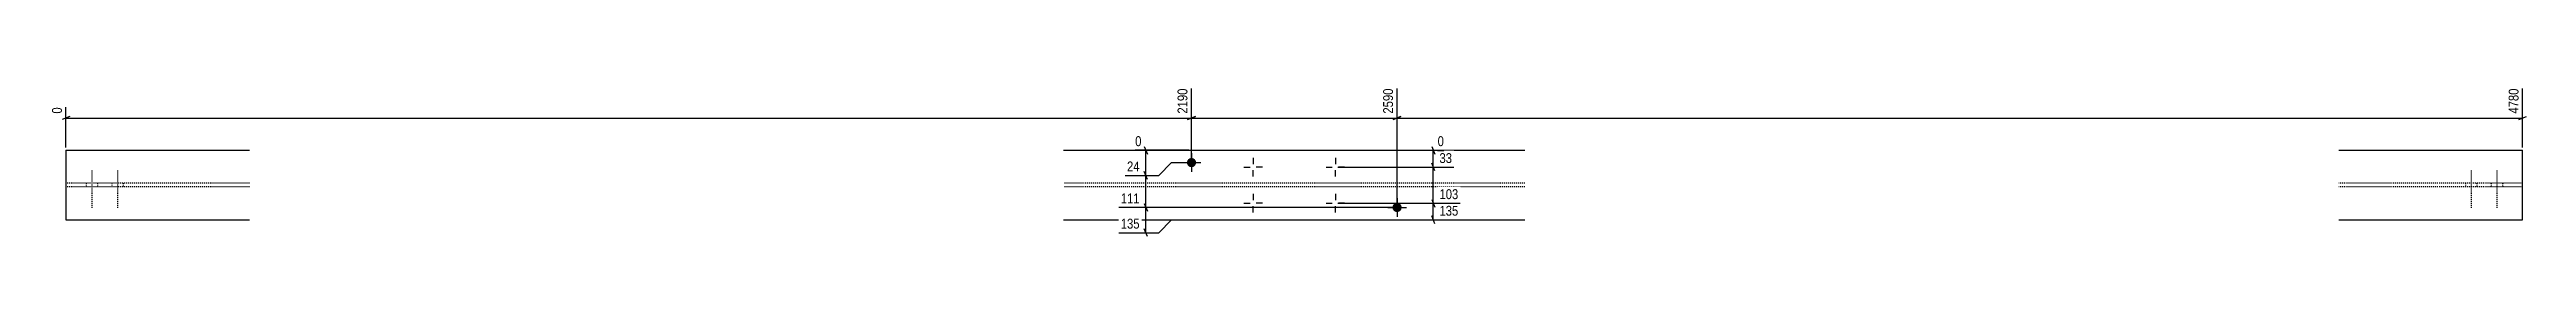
# Model space of a CAD drawing. Header units: millimetres. Extents: x 11 to 16768, y 11 to 554.
# Drawn here: x 11 to 4830, y 15 to 306 of the extents above; entities that cross this region are included whole.
import ezdxf

# ---------------------------------------------------------------- set-up
doc = ezdxf.new("R2010")
doc.units = ezdxf.units.MM
doc.linetypes.add('DXK_LINE_DOT2', pattern=[3.9198, 1.9599, -1.9599])
doc.layers.add('MÅLSÆTNING', color=7, linetype='Continuous')
doc.layers.add('STÅL', color=7, linetype='Continuous')
doc.styles.add('Arial Narrow', font='ARIALN.TTF', dxfattribs={"height": 0.2})

msp = doc.modelspace()

# ---------------------------------------------------------------- hatches: boundary and pattern name
at = {"layer": 'STÅL', "linetype": 'Continuous'}
for points in [[(2242, 158.5, -1), (2224, 158.5, -1)], [(2642, 71.5, -1), (2624, 71.5, -1)]]:
    msp.add_hatch(color=3, dxfattribs=at).paths.add_polyline_path(points)

# ---------------------------------------------------------------- linework, layer by layer
at = {"layer": 'MÅLSÆTNING', "color": 7, "linetype": 'Continuous'}
for p, q in [((2233, 163.5), (2233, 302.2)), ((2233, 163.5), (2233, 302.2)), ((2633, 76.5), (2633, 302.2)), ((2633, 76.5), (2633, 302.2)), ((4823, 187.5), (4823, 302.2)), ((50.5, 248), (35.5, 242)), ((43, 187.5), (43, 265.7)), ((43, 245), (2233, 245)), ((2240.5, 248), (2225.5, 242)), ((2225.5, 242), (2240.5, 248)), ((2233, 245), (2633, 245)), ((2640.5, 248), (2625.5, 242)), ((2625.5, 242), (2640.5, 248)), ((2633, 245), (4823, 245)), ((4815.5, 242), (4830.5, 248)), ((2228, 182.5), (2123.4, 182.5)), ((2141.1, 190), (2147.1, 175)), ((2144.1, 133.5), (2144.1, 182.5)), ((2169.1, 133.5), (2194.1, 158.5)), ((2169.1, 133.5), (2194.1, 158.5)), ((2194.1, 158.5), (2228, 158.5)), ((2194.1, 158.5), (2228, 158.5)), ((2518, 149.7), (2743.6, 149.7)), ((2706.4, 142.2), (2700.4, 157.2)), ((2103.9, 133.5), (2169.1, 133.5)), ((2103.9, 133.5), (2169.1, 133.5)), ((2147.1, 126), (2141.1, 141)), ((2147.1, 126), (2141.1, 141)), ((2144.1, 71.5), (2144.1, 133.5)), ((2628, 71.5), (2091.7, 71.5)), ((2628, 71.5), (2091.7, 71.5)), ((2141.1, 79), (2147.1, 64)), ((2141.1, 79), (2147.1, 64)), ((2144.1, 22.5), (2144.1, 71.5)), ((2518, 79.7), (2755.8, 79.7)), ((2700.4, 87.2), (2706.4, 72.2)), ((2706.4, 40), (2700.4, 55)), ((2703.4, 47.5), (2703.4, 79.7)), ((2091.7, 22.5), (2169.1, 22.5)), ((2147.1, 15), (2141.1, 30)), ((2169.1, 22.5), (2194.1, 47.5)), ((2194.1, 47.5), (2228, 47.5)), ((2638, 47.5), (2755.8, 47.5))]:
    msp.add_line(p, q, dxfattribs=at)
at = {"layer": 'STÅL', "color": 2, "linetype": 'Continuous'}
for p, q in [((43, 182.5), (43, 47.5)), ((43, 182.5), (400.3, 182.5)), ((1984, 182.5), (2881.6, 182.5)), ((4465.7, 182.5), (4823, 182.5)), ((4823, 47.5), (4823, 182.5)), ((43, 47.5), (400.3, 47.5)), ((1984, 47.5), (2881.6, 47.5)), ((4465.7, 47.5), (4823, 47.5))]:
    msp.add_line(p, q, dxfattribs=at)
at = {"layer": 'STÅL', "color": 3, "linetype": 'Continuous'}
for p, q in [((2215, 158.5), (2251, 158.5)), ((2233, 176.5), (2233, 140.5)), ((2335, 149.7), (2347, 149.7)), ((2353, 167.7), (2353, 155.7)), ((2371, 149.7), (2359, 149.7)), ((2495, 149.7), (2507, 149.7)), ((2513, 167.7), (2513, 155.7)), ((2531, 149.7), (2519, 149.7)), ((2353, 131.7), (2353, 143.7)), ((2353, 97.7), (2353, 85.7)), ((2513, 131.7), (2513, 143.7)), ((2513, 97.7), (2513, 85.7)), ((2335, 79.7), (2347, 79.7)), ((2353, 61.7), (2353, 73.7)), ((2371, 79.7), (2359, 79.7)), ((2495, 79.7), (2507, 79.7)), ((2513, 61.7), (2513, 73.7)), ((2531, 79.7), (2519, 79.7)), ((2615, 71.5), (2651, 71.5)), ((2633, 89.5), (2633, 53.5))]:
    msp.add_line(p, q, dxfattribs=at)
at = {"layer": 'STÅL', "color": 7, "linetype": 'DXK_LINE_DOT2'}
for p, q in [((400.3, 118.3), (43, 118.3)), ((400.3, 111.7), (43, 111.7)), ((2881.6, 118.3), (1984, 118.3)), ((2881.6, 111.7), (1984, 111.7)), ((4823, 118.3), (4465.7, 118.3)), ((4823, 111.7), (4465.7, 111.7))]:
    msp.add_line(p, q, dxfattribs=at)
at = {"layer": 'STÅL', "color": 3, "linetype": 'DXK_LINE_DOT2'}
for p, q in [((82, 118.3), (82, 111.7)), ((93, 143.3), (93, 70.3)), ((104, 118.3), (104, 111.7)), ((132, 118.3), (132, 111.7)), ((143, 143.3), (143, 70.3)), ((154, 118.3), (154, 111.7)), ((4712, 118.3), (4712, 111.7)), ((4723, 143.3), (4723, 70.3)), ((4734, 118.3), (4734, 111.7)), ((4762, 118.3), (4762, 111.7)), ((4773, 143.3), (4773, 70.3)), ((4784, 118.3), (4784, 111.7))]:
    msp.add_line(p, q, dxfattribs=at)

# ---------------------------------------------------------------- next in the draw order: wipeouts: each hides what was drawn before it
at = {"color": 0, "linetype": 'Continuous'}
for points in [[(2229, 306.2), (2201, 306.2), (2201, 249.5), (2229, 249.5)], [(2629, 306.2), (2601, 306.2), (2601, 249.5), (2629, 249.5)], [(4819, 306.2), (4791, 306.2), (4791, 249.5), (4819, 249.5)], [(39, 269.7), (11, 269.7), (11, 249.5), (39, 249.5)], [(2139.6, 186.5), (2139.6, 214.5), (2119.4, 214.5), (2119.4, 186.5)], [(2135.9, 75.5), (2135.9, 103.5), (2091.4, 103.5), (2091.4, 75.5)], [(2756.1, 83.7), (2756.1, 111.7), (2711.5, 111.7), (2711.5, 83.7)]]:
    msp.add_wipeout(points, dxfattribs=at).dxf.layer = 'MÅLSÆTNING'

# ---------------------------------------------------------------- next in the draw order: texts
at = {"layer": 'MÅLSÆTNING', "color": 3, "linetype": 'Continuous', "style": 'Arial Narrow'}
for s, height, p in [('2190', 19.09, (2225, 253.5)), ('2590', 19.09, (2625, 253.5)), ('4780', 19.09, (4815, 253.5)), ('0', 19.1, (35, 253.5))]:
    msp.add_text(s, height=height, rotation=90.0002, dxfattribs=at).set_placement(p)
for s, height, p in [('0', 19.1, (2123.4, 190.5)), ('111', 19.09, (2095.4, 79.5))]:
    msp.add_text(s, height=height, dxfattribs=at).set_placement(p)

# ---------------------------------------------------------------- next in the draw order: wipeouts: each hides what was drawn before it
at = {"color": 0, "linetype": 'Continuous'}
for points in [[(2135.9, 137.5), (2135.9, 165.5), (2103.5, 165.5), (2103.5, 137.5)], [(2135.9, 26.5), (2135.9, 54.5), (2091.4, 54.5), (2091.4, 26.5)], [(2756.1, 51.5), (2756.1, 79.5), (2711.5, 79.5), (2711.5, 51.5)]]:
    msp.add_wipeout(points, dxfattribs=at).dxf.layer = 'MÅLSÆTNING'

# ---------------------------------------------------------------- next in the draw order: linework, layer by layer
at = {"layer": 'MÅLSÆTNING', "color": 7, "linetype": 'Continuous'}
for p, q in [((2703.4, 79.7), (2703.4, 149.7)), ((2518, 79.7), (2755.8, 79.7)), ((2700.4, 87.2), (2706.4, 72.2))]:
    msp.add_line(p, q, dxfattribs=at)

# ---------------------------------------------------------------- next in the draw order: texts
at = {"layer": 'MÅLSÆTNING', "color": 3, "linetype": 'Continuous', "style": 'Arial Narrow'}
for s, p in [('24', (2107.5, 141.5)), ('103', (2715.5, 87.7)), ('135', (2095.4, 30.5)), ('135', (2715.5, 55.5))]:
    msp.add_text(s, height=19.09, dxfattribs=at).set_placement(p)

# ---------------------------------------------------------------- next in the draw order: wipeouts: each hides what was drawn before it
at = {"color": 0, "linetype": 'Continuous'}
msp.add_wipeout([(2743.9, 153.7), (2743.9, 181.7), (2711.5, 181.7), (2711.5, 153.7)], dxfattribs=at).dxf.layer = 'MÅLSÆTNING'

# ---------------------------------------------------------------- next in the draw order: linework, layer by layer
at = {"layer": 'MÅLSÆTNING', "color": 7, "linetype": 'Continuous'}
for p, q in [((2518, 149.7), (2743.6, 149.7)), ((2638, 182.5), (2724.1, 182.5)), ((2700.4, 190), (2706.4, 175)), ((2706.4, 142.2), (2700.4, 157.2)), ((2703.4, 149.7), (2703.4, 182.5))]:
    msp.add_line(p, q, dxfattribs=at)

# ---------------------------------------------------------------- next in the draw order: texts
at = {"layer": 'MÅLSÆTNING', "color": 3, "linetype": 'Continuous', "style": 'Arial Narrow'}
msp.add_text('33', height=19.09, dxfattribs=at).set_placement((2715.5, 157.7))

# ---------------------------------------------------------------- next in the draw order: wipeouts: each hides what was drawn before it
at = {"color": 0, "linetype": 'Continuous'}
msp.add_wipeout([(2728.1, 186.5), (2728.1, 214.5), (2707.9, 214.5), (2707.9, 186.5)], dxfattribs=at).dxf.layer = 'MÅLSÆTNING'

# ---------------------------------------------------------------- next in the draw order: texts
at = {"layer": 'MÅLSÆTNING', "color": 3, "linetype": 'Continuous', "style": 'Arial Narrow'}
msp.add_text('0', height=19.1, dxfattribs=at).set_placement((2711.9, 190.5))

doc.saveas('drawing.dxf')
